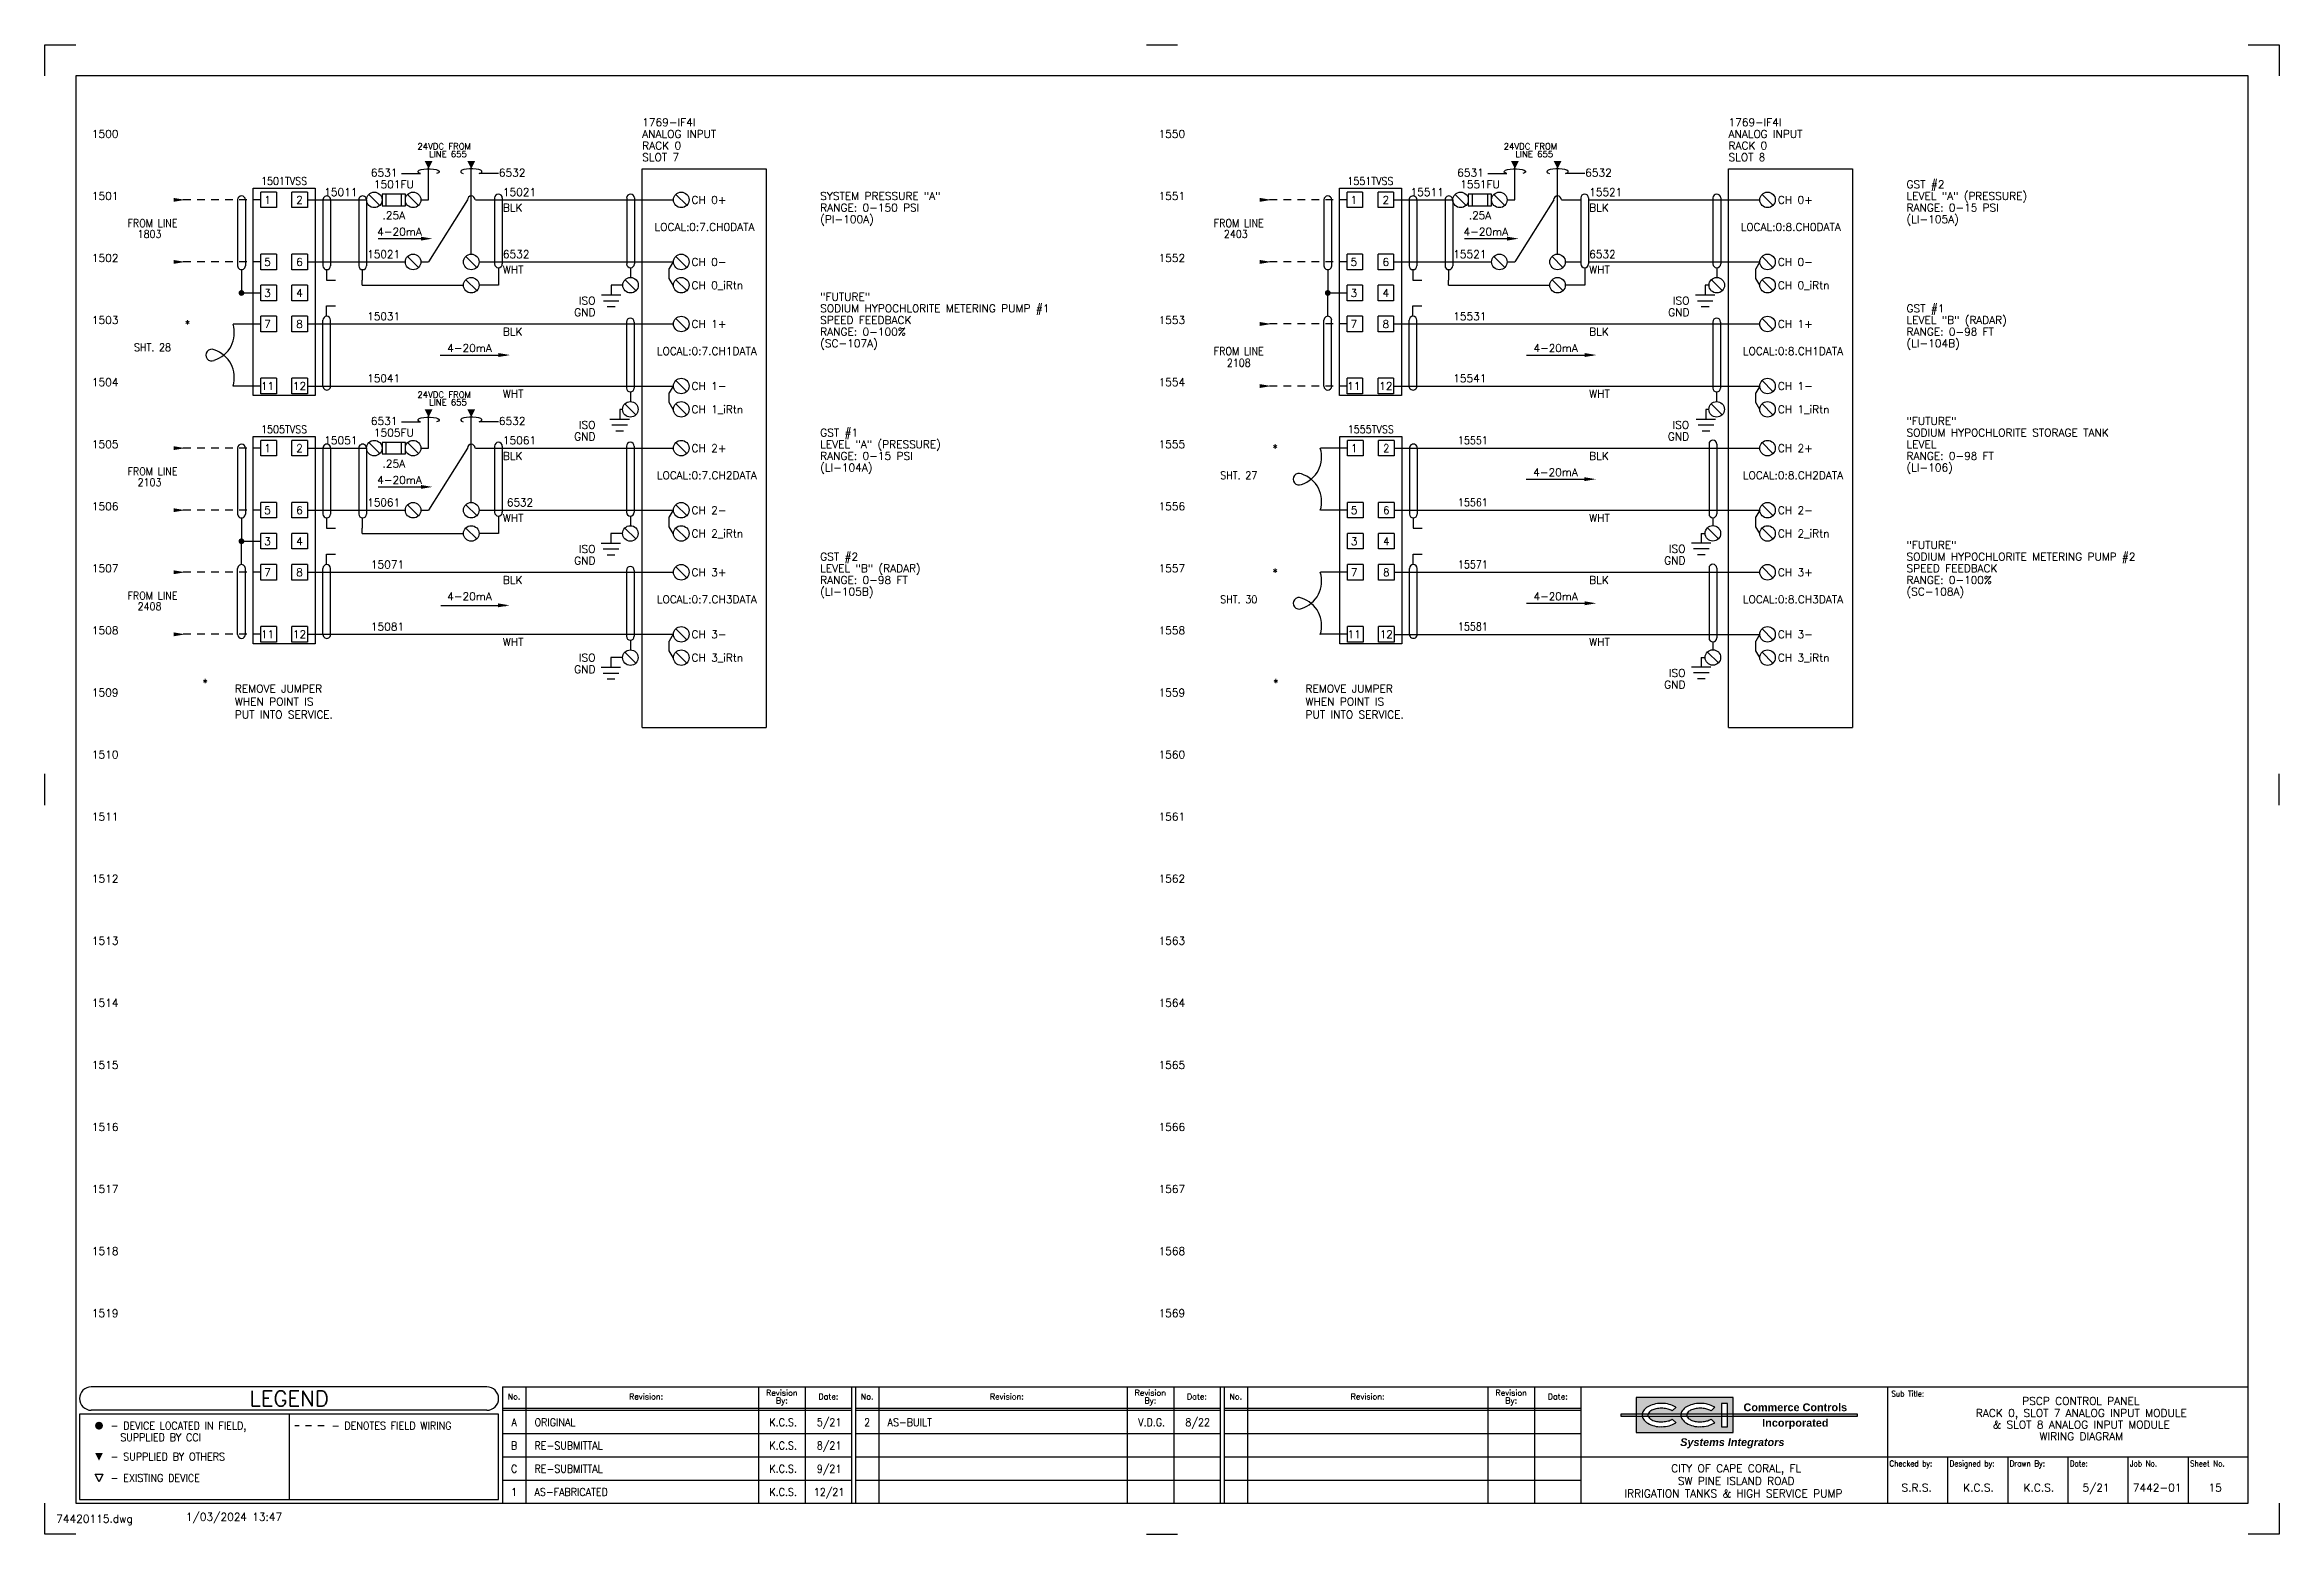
# Model space of a CAD drawing. Extents: x 0 to 36, y 0 to 24.
import ezdxf
from ezdxf.enums import TextEntityAlignment as Align

# ---------------------------------------------------------------- set-up
doc = ezdxf.new("R2010")
doc.units = 0
doc.header["$LTSCALE"] = 0.5
doc.header["$MEASUREMENT"] = 0
doc.linetypes.add('HIDDEN', pattern=[0.375, 0.25, -0.125])
doc.linetypes.add('HIDDEN2', pattern=[0.1875, 0.125, -0.0625])
doc.layers.get('0').update_dxf_attribs({"linetype": 'CONTINUOUS'})
for name, color, linetype in [('1769-IF8', 32, 'CONTINUOUS'), ('BORDER', 2, 'CONTINUOUS'), ('CUT-MARK', 5, 'CONTINUOUS')]:
    doc.layers.add(name, color=color, linetype=linetype)
doc.styles.add('arial', font='arialbd.ttf')
doc.styles.add('arialitalic', font='arialbi.ttf')
doc.styles.add('ROMANS', font='ROMANS.shx')

msp = doc.modelspace()

# ---------------------------------------------------------------- texts
at = {"color": 0, "style": 'ROMANS'}
for s, p in [('1769-IF4I', (9.625, 22.688)), ('1769-IF4I', (27.125, 22.688)), ('ANALOG INPUT', (9.625, 22.5)), ('RACK 0', (9.625, 22.312)), ('ANALOG INPUT', (27.125, 22.5)), ('RACK 0', (27.125, 22.312)), ('SLOT 7', (9.625, 22.125)), ('SLOT 8', (27.125, 22.125))]:
    msp.add_text(s, height=0.125, dxfattribs=at).set_placement(p)
for s, p in [('1500', (1.187, 22.5)), ('1550', (18.375, 22.5)), ('1501', (1.187, 21.5)), ('1551', (18.375, 21.5)), ('1502', (1.187, 20.5)), ('1552', (18.375, 20.5)), ('1503', (1.187, 19.5)), ('1553', (18.375, 19.5)), ('1504', (1.187, 18.5)), ('1554', (18.375, 18.5)), ('1505', (1.187, 17.5)), ('1555', (18.375, 17.5)), ('1506', (1.187, 16.5)), ('1556', (18.375, 16.5)), ('1507', (1.187, 15.5)), ('1557', (18.375, 15.5)), ('1508', (1.187, 14.5)), ('1558', (18.375, 14.5)), ('1509', (1.187, 13.5)), ('1559', (18.375, 13.5)), ('1510', (1.187, 12.5)), ('1560', (18.375, 12.5)), ('1511', (1.187, 11.5)), ('1561', (18.375, 11.5)), ('1512', (1.187, 10.5)), ('1562', (18.375, 10.5)), ('1513', (1.187, 9.5)), ('1563', (18.375, 9.5)), ('1514', (1.187, 8.5)), ('1564', (18.375, 8.5)), ('1515', (1.187, 7.5)), ('1565', (18.375, 7.5)), ('1516', (1.187, 6.5)), ('1566', (18.375, 6.5)), ('1517', (1.187, 5.5)), ('1567', (18.375, 5.5)), ('1518', (1.187, 4.5)), ('1568', (18.375, 4.5)), ('1519', (1.187, 3.5)), ('1569', (18.375, 3.5))]:
    msp.add_text(s, height=0.125, dxfattribs=at).set_placement(p, align=Align.RIGHT)
at = {"style": 'ROMANS'}
for s, height, p in [('24VDC FROM', 0.1, (6.005, 22.312)), ('24VDC FROM', 0.1, (23.505, 22.312)), ('6531', 0.125, (5.255, 21.875)), ('LINE 655', 0.1, (6.193, 22.187)), ('6532', 0.125, (7.318, 21.875)), ('6531', 0.125, (22.755, 21.875)), ('LINE 655', 0.1, (23.693, 22.187)), ('6532', 0.125, (24.818, 21.875)), ('15011', 0.125, (4.505, 21.562)), ('15021', 0.125, (7.38, 21.562)), ('15511', 0.125, (22.005, 21.562)), ('15521', 0.125, (24.88, 21.562)), ('BLK', 0.125, (7.38, 21.312)), ('BLK', 0.125, (24.88, 21.312)), ('4-20mA', 0.125, (5.358, 20.924)), ('4-20mA', 0.125, (22.858, 20.924)), ('15021', 0.125, (5.193, 20.562)), ('6532', 0.125, (7.38, 20.562)), ('15521', 0.125, (22.693, 20.562)), ('6532', 0.125, (24.88, 20.562)), ('WHT', 0.125, (7.38, 20.312)), ('WHT', 0.125, (24.88, 20.312)), ('15031', 0.125, (5.193, 19.562)), ('15531', 0.125, (22.693, 19.562)), ('4-20mA', 0.125, (6.483, 19.049)), ('BLK', 0.125, (7.38, 19.312)), ('4-20mA', 0.125, (23.983, 19.049)), ('BLK', 0.125, (24.88, 19.312)), ('15041', 0.125, (5.193, 18.562)), ('24VDC FROM', 0.1, (6.005, 18.312)), ('WHT', 0.125, (7.38, 18.312)), ('15541', 0.125, (22.693, 18.562)), ('WHT', 0.125, (24.88, 18.312)), ('LINE 655', 0.1, (6.193, 18.187)), ('15051', 0.125, (4.505, 17.562)), ('6531', 0.125, (5.255, 17.875)), ('6532', 0.125, (7.318, 17.875)), ('15061', 0.125, (7.38, 17.562)), ('BLK', 0.125, (7.38, 17.312)), ('BLK', 0.125, (24.88, 17.312)), ('4-20mA', 0.125, (5.358, 16.924)), ('4-20mA', 0.125, (23.979, 17.049)), ('15061', 0.125, (5.193, 16.562)), ('6532', 0.125, (7.443, 16.562)), ('WHT', 0.125, (7.38, 16.312)), ('WHT', 0.125, (24.88, 16.312)), ('15071', 0.125, (5.255, 15.562)), ('4-20mA', 0.125, (6.483, 15.049)), ('BLK', 0.125, (7.38, 15.312)), ('4-20mA', 0.125, (23.983, 15.049)), ('BLK', 0.125, (24.88, 15.312)), ('15081', 0.125, (5.255, 14.562)), ('WHT', 0.125, (7.38, 14.312)), ('WHT', 0.125, (24.88, 14.312))]:
    msp.add_text(s, height=height, dxfattribs=at).set_placement(p)
at = {"linetype": 'Continuous', "style": 'ROMANS', "width": 0.9}
for s, p in [('1501TVSS', (3.857, 21.741)), ('1551TVSS', (21.357, 21.741)), ('FROM LINE', (1.737, 21.062)), ('1803', (1.689, 20.887)), ('FROM LINE', (19.237, 21.062)), ('2403', (19.189, 20.887)), ('SHT. 28', (1.737, 19.062)), ('FROM LINE', (19.237, 19)), ('2108', (19.237, 18.812)), ('1505TVSS', (3.857, 17.741)), ('1555TVSS', (21.364, 17.741)), ('FROM LINE', (1.737, 17.062)), ('2103', (1.689, 16.887)), ('SHT. 27', (19.237, 17)), ('FROM LINE', (1.737, 15.062)), ('SHT. 30', (19.237, 15)), ('2408', (1.689, 14.887))]:
    msp.add_text(s, height=0.125, dxfattribs=at).set_placement(p, align=Align.CENTER)
at = {"linetype": 'Continuous', "style": 'ROMANS'}
for s, p in [('SYSTEM PRESSURE "A"', (12.494, 21.5)), ('GST #2', (29.994, 21.688)), ('LEVEL "A" (PRESSURE)', (29.994, 21.5)), ('RANGE: 0-150 PSI', (12.494, 21.312)), ('(PI-100A)', (12.494, 21.125)), ('RANGE: 0-15 PSI', (29.994, 21.312)), ('(LI-105A)', (29.994, 21.125)), ('SODIUM HYPOCHLORITE METERING PUMP #1', (12.494, 19.688)), ('"FUTURE"', (12.494, 19.875)), ('GST #1 ', (29.994, 19.688)), ('SPEED FEEDBACK', (12.494, 19.5)), ('LEVEL "B" (RADAR)', (29.994, 19.5)), ('RANGE: 0-100%%%', (12.494, 19.312)), ('(SC-107A)', (12.494, 19.125)), ('RANGE: 0-98 FT', (29.994, 19.312)), ('(LI-104B)', (29.994, 19.125)), ('"FUTURE"', (29.994, 17.875)), ('GST #1 ', (12.494, 17.688)), ('LEVEL "A" (PRESSURE)', (12.494, 17.5)), ('SODIUM HYPOCHLORITE STORAGE TANK', (29.994, 17.688)), ('RANGE: 0-15 PSI', (12.494, 17.312)), ('LEVEL', (29.994, 17.5)), ('RANGE: 0-98 FT', (29.994, 17.312)), ('(LI-104A)', (12.494, 17.125)), ('(LI-106)', (29.994, 17.125)), ('"FUTURE"', (29.994, 15.875)), ('GST #2 ', (12.494, 15.688)), ('LEVEL "B" (RADAR)', (12.494, 15.5)), ('SODIUM HYPOCHLORITE METERING PUMP #2', (29.994, 15.688)), ('SPEED FEEDBACK', (29.994, 15.5)), ('RANGE: 0-98 FT', (12.494, 15.312)), ('(LI-105B)', (12.494, 15.125)), ('RANGE: 0-100%%%', (29.994, 15.312)), ('(SC-108A)', (29.994, 15.125))]:
    msp.add_text(s, height=0.125, dxfattribs=at).set_placement(p)
for s, p in [('1', (3.592, 21.437)), ('2', (4.107, 21.437)), ('1', (21.092, 21.437)), ('2', (21.607, 21.437)), ('5', (3.592, 20.437)), ('6', (4.107, 20.437)), ('5', (21.092, 20.437)), ('6', (21.607, 20.437)), ('3', (3.592, 19.937)), ('4', (4.107, 19.937)), ('3', (21.092, 19.937)), ('4', (21.607, 19.937)), ('7', (3.592, 19.437)), ('8', (4.107, 19.437)), ('7', (21.092, 19.437)), ('8', (21.607, 19.437)), ('11', (3.592, 18.437)), ('12', (4.107, 18.437)), ('11', (21.092, 18.437)), ('12', (21.607, 18.437)), ('1', (3.592, 17.437)), ('2', (4.107, 17.437)), ('1', (21.098, 17.437)), ('2', (21.614, 17.437)), ('5', (3.592, 16.437)), ('6', (4.107, 16.437)), ('5', (21.098, 16.437)), ('6', (21.614, 16.437)), ('3', (3.592, 15.937)), ('4', (4.107, 15.937)), ('3', (21.098, 15.937)), ('4', (21.614, 15.937)), ('7', (3.592, 15.437)), ('8', (4.107, 15.437)), ('7', (21.098, 15.437)), ('8', (21.614, 15.437)), ('11', (3.592, 14.437)), ('12', (4.107, 14.437)), ('11', (21.098, 14.437)), ('12', (21.614, 14.437))]:
    msp.add_text(s, height=0.125, dxfattribs=at).set_placement(p, align=Align.CENTER)
at = {"color": 0, "linetype": 'Continuous', "style": 'ROMANS'}
for s, p in [('CH 0+', (10.422, 21.437)), ('CH 0+', (27.922, 21.437)), ('CH 0-', (10.422, 20.437)), ('CH 0-', (27.922, 20.437)), ('CH 0_iRtn', (10.422, 20.062)), ('CH 0_iRtn', (27.922, 20.062)), ('CH 1+', (10.422, 19.437)), ('CH 1+', (27.922, 19.437)), ('CH 1-', (10.422, 18.437)), ('CH 1-', (27.922, 18.437)), ('CH 1_iRtn', (10.422, 18.062)), ('CH 1_iRtn', (27.922, 18.062)), ('CH 2+', (10.422, 17.437)), ('CH 2+', (27.922, 17.437)), ('CH 2-', (10.422, 16.437)), ('CH 2-', (27.922, 16.437)), ('CH 2_iRtn', (10.422, 16.062)), ('CH 2_iRtn', (27.922, 16.062)), ('CH 3+', (10.422, 15.437)), ('CH 3+', (27.922, 15.437)), ('CH 3-', (10.422, 14.437)), ('CH 3-', (27.922, 14.437)), ('CH 3_iRtn', (10.422, 14.062)), ('CH 3_iRtn', (27.922, 14.062))]:
    msp.add_text(s, height=0.125, dxfattribs=at).set_placement(p)
at = {"color": 0, "style": 'ROMANS'}
for s, height, p in [('LOCAL:0:7.CH0DATA', 0.125, (10.629, 21)), ('LOCAL:0:8.CH0DATA', 0.125, (28.129, 21)), ('LOCAL:0:7.CH1DATA', 0.125, (10.666, 19)), ('LOCAL:0:8.CH1DATA', 0.125, (28.166, 19)), ('LOCAL:0:7.CH2DATA', 0.125, (10.666, 17)), ('LOCAL:0:8.CH2DATA', 0.125, (28.166, 17)), ('LOCAL:0:7.CH3DATA', 0.125, (10.666, 15)), ('LOCAL:0:8.CH3DATA', 0.125, (28.166, 15)), ('LEGEND', 0.25, (3.938, 2.062))]:
    msp.add_text(s, height=height, dxfattribs=at).set_placement(p, align=Align.CENTER)
at = {"linetype": 'Continuous', "style": 'ROMANS'}
for s, p in [('ISO', (8.872, 19.812)), ('ISO', (26.497, 19.812)), ('*', (2.346, 19.437)), ('GND', (8.872, 19.625)), ('GND', (26.497, 19.625)), ('GND', (8.872, 17.625)), ('ISO', (8.872, 17.812)), ('GND', (26.494, 17.625)), ('ISO', (26.494, 17.812)), ('*', (19.864, 17.437)), ('ISO', (8.872, 15.812)), ('ISO', (8.872, 15.812)), ('ISO', (26.434, 15.815)), ('GND', (8.872, 15.625)), ('GND', (8.872, 15.625)), ('*', (19.864, 15.437)), ('GND', (26.434, 15.627)), ('ISO', (8.872, 14.062)), ('*', (2.626, 13.657)), ('GND', (8.872, 13.875)), ('*', (19.876, 13.657)), ('GND', (26.434, 13.627)), ('ISO', (26.434, 13.815))]:
    msp.add_text(s, height=0.125, dxfattribs=at).set_placement(p, align=Align.RIGHT)
at = {"color": 0, "style": 'ROMANS', "width": 0.9}
for s, p in [('15551', (23.008, 17.563)), ('15561', (23.008, 16.563)), ('15571', (23.008, 15.563)), ('15581', (23.008, 14.563))]:
    msp.add_text(s, height=0.125, dxfattribs=at).set_placement(p, align=Align.CENTER)
at = {"color": 2, "style": 'ROMANS'}
for s, p in [('No.', (7.562, 2.219)), ('Revision:', (9.688, 2.219)), ('Revision', (11.875, 2.281)), ('By:', (11.875, 2.156)), ('Date:', (12.625, 2.219)), ('No.', (13.25, 2.219)), ('Revision:', (15.5, 2.219)), ('Revision', (17.812, 2.281)), ('By:', (17.812, 2.156)), ('Date:', (18.562, 2.219)), ('No.', (19.188, 2.219)), ('Revision:', (21.312, 2.219)), ('Revision', (23.625, 2.281)), ('By:', (23.625, 2.156)), ('Date:', (24.375, 2.219))]:
    msp.add_text(s, height=0.0938, dxfattribs=at).set_placement(p, align=Align.MIDDLE_CENTER)
at = {"color": 2, "style": 'ROMANS', "width": 0.9}
for s, height, p in [('Sub Title:', 0.0938, (29.75, 2.219)), ('Checked by:', 0.09375, (29.719, 1.094)), ('Designed by:', 0.09375, (30.688, 1.094)), ('Drawn By:', 0.0938, (31.656, 1.094)), ('Date:', 0.0938, (32.625, 1.094)), ('Job No.', 0.0938, (33.594, 1.094)), ('Sheet No.', 0.0938, (34.562, 1.094))]:
    msp.add_text(s, height=height, dxfattribs=at).set_placement(p)
at = {"style": 'ROMANS'}
for s, p in [('PSCP CONTROL PANEL ', (32.846, 2.085)), ('RACK 0, SLOT 7 ANALOG INPUT MODULE', (32.81, 1.891)), ('& SLOT 8 ANALOG INPUT MODULE', (32.81, 1.704)), ('WIRING DIAGRAM', (32.81, 1.516)), ('CITY OF CAPE CORAL, FL', (27.25, 1)), ('IRRIGATION TANKS & HIGH SERVICE PUMP ', (27.25, 0.595)), ('SW PINE ISLAND ROAD', (27.25, 0.798))]:
    msp.add_text(s, height=0.125, dxfattribs=at).set_placement(p, align=Align.CENTER)
at = {"style": 'ROMANS', "width": 0.9}
for s, p in [('- DEVICE LOCATED IN FIELD,', (1.063, 1.687)), ('- DENOTES FIELD WIRING', (4.625, 1.687)), ('ORIGINAL', (7.891, 1.743)), ('AS-BUILT', (13.579, 1.743)), ('  SUPPLIED BY CCI', (1.063, 1.5)), ('RE-SUBMITTAL', (7.891, 1.368)), ('- SUPPLIED BY OTHERS', (1.063, 1.187)), ('- EXISTING DEVICE', (1.063, 0.844))]:
    msp.add_text(s, height=0.125, dxfattribs=at).set_placement(p)
for s, p in [('A', (7.562, 1.743)), ('K.C.S.', (11.896, 1.743)), ('5/21', (12.637, 1.743)), ('2', (13.25, 1.743)), ('V.D.G.', (17.833, 1.743)), ('8/22', (18.575, 1.743)), ('B', (7.562, 1.368)), ('K.C.S.', (11.896, 1.368)), ('8/21', (12.637, 1.368))]:
    msp.add_text(s, height=0.125, dxfattribs=at).set_placement(p, align=Align.CENTER)
at = {"color": 0, "linetype": 'Continuous', "char_height": 0.125, "width": 1.72088, "attachment_point": 1, "style": 'ROMANS'}
for insert in [(3.064, 13.687), (20.314, 13.687)]:
    msp.add_mtext('REMOVE JUMPER WHEN POINT IS PUT INTO SERVICE.', dxfattribs=dict(at, insert=insert))
at = {"color": 0, "linetype": 'Continuous', "style": 'ROMANS'}
for tag, text, p in [('1501FU', 'XXXX', (5.623, 21.687)), ('1551FU', 'XXXX', (23.123, 21.687)), ('.25A', 'XXX', (5.623, 21.187)), ('.25A', 'XXX', (23.123, 21.187)), ('1505FU', 'XXXX', (5.623, 17.687)), ('.25A', 'XXX', (5.623, 17.187))]:
    msp.add_attdef(tag, text=text, height=0.125, dxfattribs=at).set_placement(p, align=Align.CENTER)
at = {"layer": 'BORDER', "color": 4, "style": 'ROMANS'}
for s, p in [('S.R.S.', (30.156, 0.688)), ('K.C.S.', (31.156, 0.688)), ('K.C.S.', (32.125, 0.688)), ('5/21', (33.047, 0.688)), ('7442-01', (34.031, 0.688)), ('15', (34.969, 0.688))]:
    msp.add_text(s, height=0.125, dxfattribs=at).set_placement(p, align=Align.CENTER)

# ---------------------------------------------------------------- blocks, each defined once
blk = doc.blocks.new('CUTMARK')
at = {"color": 5}
for p, q in [((0, 23.5), (0, 24)), ((0, 24), (0.5, 24)), ((17.75, 24), (18.25, 24)), ((35.5, 24), (36, 24)), ((36, 24), (36, 23.5)), ((0, 11.75), (0, 12.25)), ((36, 11.75), (36, 12.25)), ((0, 0), (0, 0.5)), ((36, 0.5), (36, 0)), ((0.5, 0), (0, 0)), ((17.75, 0), (18.25, 0)), ((36, 0), (35.5, 0))]:
    blk.add_line(p, q, dxfattribs=at)
blk = doc.blocks.new('FCIRLEG')
at = {"color": 5, "const_width": 0.0625}
blk.add_lwpolyline([(-0.03125, 0, 1), (0.03125, 0, 1)], format="xyb", close=True, dxfattribs=at)
blk = doc.blocks.new('FTRIULEG')
at = {"color": 5}
blk.add_solid([(0, 0.125), (0, 0.125), (-0.0625, 0), (0.0625, 0)], dxfattribs=at)
blk = doc.blocks.new('CCILOGO3')
h = blk.add_hatch(color=256)
h.paths.add_polyline_path([(25.922, 2.094, -0.060974), (26.047, 2.109, -0.060974), (26.172, 2.094, -0.074343), (26.268, 2.054, -0.016679), (26.281, 2.046), (26.221, 1.988, 0.036094), (26.202, 1.999, 0.064948), (26.135, 2.022, 0.051099), (26.047, 2.031, 0.051099), (25.958, 2.022, 0.064948), (25.892, 1.999, 0.104203), (25.841, 1.959, 0.105248), (25.83, 1.937), (26.36, 1.937, -0.117879), (26.38, 1.988, -0.106943), (26.451, 2.054, -0.074343), (26.547, 2.094, -0.060974), (26.672, 2.109, -0.060974), (26.797, 2.094, -0.074343), (26.893, 2.054, -0.016679), (26.906, 2.046), (26.846, 1.988, 0.036094), (26.827, 1.999, 0.064948), (26.76, 2.022, 0.051099), (26.672, 2.031, 0.051099), (26.583, 2.022, 0.064948), (26.517, 1.999, 0.104203), (26.466, 1.959, 0.105248), (26.455, 1.937), (27.016, 1.937), (27.016, 2.109), (27.109, 2.109), (27.109, 1.937), (27.203, 1.937), (27.203, 2.203), (25.641, 2.203), (25.641, 1.937), (25.735, 1.937, -0.117879), (25.755, 1.988, -0.106943), (25.826, 2.054, -0.074343)])
h.paths.add_polyline_path([(25.826, 1.789, -0.106943), (25.755, 1.856, -0.117879), (25.735, 1.906), (25.641, 1.906), (25.641, 1.641), (27.203, 1.641), (27.203, 1.906), (27.109, 1.906), (27.109, 1.734), (27.016, 1.734), (27.016, 1.906), (26.455, 1.906, 0.105248), (26.466, 1.885, 0.104203), (26.517, 1.845, 0.064948), (26.592, 1.819, 0.063643), (26.672, 1.812, 0.051099), (26.76, 1.822, 0.064948), (26.827, 1.845, 0.036094), (26.846, 1.856), (26.906, 1.798, -0.016679), (26.893, 1.789, -0.074343), (26.797, 1.75, -0.060974), (26.672, 1.734, -0.074995), (26.558, 1.745, -0.074343), (26.451, 1.789, -0.106943), (26.38, 1.856, -0.117879), (26.36, 1.906), (25.83, 1.906, 0.105248), (25.841, 1.885, 0.104203), (25.892, 1.845, 0.064948), (25.967, 1.819, 0.063643), (26.047, 1.812, 0.051099), (26.135, 1.822, 0.064948), (26.202, 1.845, 0.036094), (26.221, 1.856), (26.281, 1.798, -0.016679), (26.268, 1.789, -0.074343), (26.172, 1.75, -0.060974), (26.047, 1.734, -0.074995), (25.933, 1.745, -0.074343)])
h.paths.add_polyline_path([(25.641, 1.906), (25.641, 1.937), (25.391, 1.937), (25.391, 1.906)])
h.paths.add_polyline_path([(25.83, 1.906, -0.068202), (25.828, 1.922, -0.068202), (25.83, 1.937), (25.735, 1.937, 0.033731), (25.734, 1.922, 0.033731), (25.735, 1.906)])
h.paths.add_polyline_path([(26.455, 1.906, -0.068202), (26.453, 1.922, -0.068202), (26.455, 1.937), (26.36, 1.937, 0.033731), (26.359, 1.922, 0.033731), (26.36, 1.906)])
h.paths.add_polyline_path([(27.109, 1.906), (27.109, 1.937), (27.016, 1.937), (27.016, 1.906)])
h.paths.add_polyline_path([(29.203, 1.906), (29.203, 1.937), (27.203, 1.937), (27.203, 1.906)])
for p, q in [((27.203, 2.203), (25.641, 2.203)), ((25.641, 2.203), (25.641, 1.641)), ((27.203, 1.641), (27.203, 2.203)), ((29.203, 1.937), (25.391, 1.937)), ((25.391, 1.937), (25.391, 1.906)), ((25.391, 1.906), (29.203, 1.906)), ((26.221, 1.988), (26.281, 2.046)), ((26.221, 1.856), (26.281, 1.798)), ((26.846, 1.988), (26.906, 2.046)), ((26.846, 1.856), (26.906, 1.798)), ((27.109, 2.109), (27.016, 2.109)), ((27.016, 2.109), (27.016, 1.734)), ((27.109, 1.734), (27.109, 2.109)), ((29.203, 1.906), (29.203, 1.937)), ((25.641, 1.641), (27.203, 1.641)), ((27.016, 1.734), (27.109, 1.734))]:
    blk.add_line(p, q)
for centre, radius, start, end in [((25.851, 1.922), 0.116, 145.3805, 180), ((25.851, 1.922), 0.116, 180, 214.6195), ((25.944, 1.857), 0.23, 120.9638, 145.3805), ((25.944, 1.987), 0.23, 214.6195, 239.0362), ((26.006, 1.754), 0.35, 103.9568, 120.9638), ((25.886, 1.922), 0.0581, 140.3607, 180), ((25.886, 1.922), 0.0581, 180, 219.6393), ((25.962, 1.859), 0.157, 116.5651, 140.3607), ((25.962, 1.985), 0.157, 219.6393, 243.4349), ((26.013, 1.757), 0.271, 101.7009, 116.5651), ((26.028, 2.117), 0.305, 243.4349, 258.2991), ((26.047, 1.59), 0.519, 90, 103.9568), ((26.047, 1.595), 0.436, 90, 101.7009), ((26.031, 2.129), 0.317, 258.2991, 272.8654), ((26.047, 1.59), 0.519, 76.0432, 90), ((26.047, 1.595), 0.436, 78.2991, 90), ((26.047, 2.249), 0.436, 270, 281.7009), ((26.08, 1.757), 0.271, 63.4349, 78.2991), ((26.08, 2.087), 0.271, 281.7009, 296.5651), ((26.088, 1.754), 0.35, 59.0362, 76.0432), ((26.131, 1.859), 0.157, 55.1664, 63.4349), ((26.131, 1.985), 0.157, 296.5651, 304.8336), ((26.149, 1.857), 0.23, 55.214, 59.0362), ((26.476, 1.922), 0.116, 145.3805, 180), ((26.476, 1.922), 0.116, 180, 214.6195), ((26.569, 1.857), 0.23, 120.9638, 145.3805), ((26.569, 1.987), 0.23, 214.6195, 239.0362), ((26.631, 1.754), 0.35, 103.9568, 120.9638), ((26.511, 1.922), 0.0581, 140.3607, 180), ((26.511, 1.922), 0.0581, 180, 219.6393), ((26.587, 1.859), 0.157, 116.5651, 140.3607), ((26.587, 1.985), 0.157, 219.6393, 243.4349), ((26.638, 1.757), 0.271, 101.7009, 116.5651), ((26.653, 2.117), 0.305, 243.4349, 258.2991), ((26.672, 1.59), 0.519, 90, 103.9568), ((26.672, 1.595), 0.436, 90, 101.7009), ((26.656, 2.129), 0.317, 258.2991, 272.8654), ((26.672, 1.59), 0.519, 76.0432, 90), ((26.672, 1.595), 0.436, 78.2991, 90), ((26.672, 2.249), 0.436, 270, 281.7009), ((26.705, 1.757), 0.271, 63.4349, 78.2991), ((26.705, 2.087), 0.271, 281.7009, 296.5651), ((26.713, 1.754), 0.35, 59.0362, 76.0432), ((26.756, 1.859), 0.157, 55.1664, 63.4349), ((26.756, 1.985), 0.157, 296.5651, 304.8336), ((26.774, 1.857), 0.23, 55.214, 59.0362), ((26.027, 2.125), 0.391, 239.0362, 256.0432), ((26.025, 2.118), 0.384, 256.0432, 273.1986), ((26.047, 2.253), 0.519, 270, 283.9568), ((26.088, 2.09), 0.35, 283.9568, 300.9638), ((26.149, 1.987), 0.23, 300.9638, 304.786), ((26.652, 2.125), 0.391, 239.0362, 256.0432), ((26.65, 2.118), 0.384, 256.0432, 273.1986), ((26.672, 2.253), 0.519, 270, 283.9568), ((26.713, 2.09), 0.35, 283.9568, 300.9638), ((26.774, 1.987), 0.23, 300.9638, 304.786)]:
    blk.add_arc(centre, radius, start, end)
for s, style, p in [('Commerce Controls', 'arial', (28.203, 1.984)), ('Incorporated', 'arial', (28.203, 1.734)), ('Systems Integrators', 'arialitalic', (27.188, 1.422))]:
    blk.add_text(s, height=0.125, dxfattribs=dict(style=style)).set_placement(p, align=Align.CENTER)
blk = doc.blocks.new('TERM')
at = {"color": 1}
blk.add_line((-0.088, 0.088), (0.088, -0.088), dxfattribs=at)
blk.add_circle((0, 0), 0.125, dxfattribs=at)
blk = doc.blocks.new('GND')
at = {"color": 5}
for p, q in [((0, 0), (0, -0.15625)), ((-0.15625, -0.15625), (0.15625, -0.15625)), ((-0.125, -0.25), (0.125, -0.25)), ((-0.0625, -0.34375), (0.0625, -0.34375))]:
    blk.add_line(p, q, dxfattribs=at)
blk = doc.blocks.new('RARROW')
at = {"color": 5}
blk.add_solid([(-0.125, 0.03125), (-0.125, -0.03125), (0.0625, 0)], dxfattribs=at)
blk = doc.blocks.new('DOT')
at = {"color": 2, "const_width": 0.0469}
blk.add_lwpolyline([(-0.023, 0, 1), (0.023, 0, 1)], format="xyb", close=True, dxfattribs=at)
blk = doc.blocks.new('Lasso')
at = {"color": 5}
blk.add_line((0, -0.437), (0, -0.128), dxfattribs=at)
at = {"color": 5, "linetype": 'Continuous'}
blk.add_polyline3d([(0, -0.128, 0), (0.012, -0.156, 0), (0.026, -0.17, 0), (0.04, -0.168, 0), (0.054, -0.151, 0), (0.065, -0.119, 0), (0.073, -0.076, 0), (0.078, -0.026, 0), (0.078, 0.027, 0), (0.073, 0.077, 0), (0.065, 0.12, 0), (0.054, 0.151, 0), (0.04, 0.169, 0), (0.026, 0.171, 0), (0.012, 0.157, 0), (0, 0.129, 0)], dxfattribs=at)
blk = doc.blocks.new('11')
at = {"style": 'ROMANS', "width": 0.9}
for s, p in [('C', (7.562, 0.993)), ('K.C.S.', (11.896, 0.993)), ('9/21', (12.637, 0.993))]:
    blk.add_text(s, height=0.125, dxfattribs=at).set_placement(p, align=Align.CENTER)
blk.add_text('RE-SUBMITTAL', height=0.125, dxfattribs=at).set_placement((7.891, 0.993))
blk = doc.blocks.new('14')
at = {"style": 'ROMANS', "width": 0.9}
for s, p in [('1', (7.563, 0.618)), ('K.C.S.', (11.896, 0.618)), ('12/21', (12.637, 0.618))]:
    blk.add_text(s, height=0.125, dxfattribs=at).set_placement(p, align=Align.CENTER)
blk.add_text('AS-FABRICATED', height=0.125, dxfattribs=at).set_placement((7.891, 0.618))
blk = doc.blocks.new('DrawingName')
at = {"color": 0, "linetype": 'Continuous', "insert": (0.1875, 0.3125), "char_height": 0.125, "attachment_point": 1, "style": 'ROMANS'}
blk.add_mtext('74420115.dwg', dxfattribs=at)
blk = doc.blocks.new('dwgfilename')
at = {"color": 0, "linetype": 'Continuous'}
blk.add_blockref('DrawingName', (0, 0), dxfattribs=at)
blk = doc.blocks.new('dwgdate')
at = {"color": 0, "linetype": 'Continuous', "insert": (2.1875, 0.34375), "char_height": 0.125, "attachment_point": 1, "style": 'ROMANS'}
blk.add_mtext(' 1/03/2024 13:47', dxfattribs=at)
blk = doc.blocks.new('Drawing_Name_Date_Panel_Layout')
at = {"linetype": 'Continuous'}
for name in ['dwgdate', 'dwgfilename']:
    blk.add_blockref(name, (0, 0), dxfattribs=at)

# ---------------------------------------------------------------- linework, layer by layer
for p, q in [((6.185, 21.5), (6.185, 22.062)), ((6.872, 20.625), (6.872, 22.062)), ((23.685, 21.5), (23.685, 22.062)), ((24.372, 20.625), (24.372, 22.062)), ((3.108, 21.501), (3.108, 20.438)), ((3.233, 21.501), (3.233, 20.438)), ((4.482, 21.501), (4.481, 20.438)), ((4.607, 21.501), (4.606, 20.438)), ((5.06, 21.501), (5.06, 20.438)), ((5.185, 21.501), (5.185, 20.438)), ((6.81, 21.5), (6.185, 20.5)), ((7.247, 21.531), (7.247, 20.468)), ((7.372, 21.531), (7.372, 20.468)), ((9.376, 21.531), (9.376, 20.468)), ((9.501, 21.531), (9.501, 20.468)), ((20.608, 21.501), (20.608, 20.438)), ((20.733, 21.501), (20.733, 20.438)), ((21.982, 21.501), (21.981, 20.438)), ((22.107, 21.501), (22.106, 20.438)), ((22.56, 21.501), (22.56, 20.438)), ((22.685, 21.501), (22.685, 20.438)), ((24.31, 21.5), (23.685, 20.5)), ((24.747, 21.531), (24.747, 20.468)), ((24.872, 21.531), (24.872, 20.468)), ((26.876, 21.531), (26.876, 20.468)), ((27.001, 21.531), (27.001, 20.468)), ((3.171, 20.376), (3.17, 20)), ((4.539, 20.376), (4.539, 20.208)), ((4.539, 20.208), (4.685, 20.208)), ((5.117, 20.376), (5.117, 20.208)), ((5.117, 20.125), (5.117, 20.208)), ((7.31, 20.406), (7.31, 20.125)), ((9.438, 20.406), (9.438, 20.25)), ((10.125, 20.5), (10.062, 20.392)), ((10.062, 20.233), (10.062, 20.392)), ((10.125, 20.125), (10.062, 20.233)), ((20.671, 20.376), (20.67, 20)), ((22.039, 20.376), (22.039, 20.208)), ((22.039, 20.208), (22.185, 20.208)), ((22.617, 20.376), (22.617, 20.208)), ((22.617, 20.125), (22.617, 20.208)), ((24.81, 20.406), (24.81, 20.125)), ((26.938, 20.406), (26.938, 20.25)), ((27.63, 20.5), (27.567, 20.391)), ((27.567, 20.233), (27.567, 20.391)), ((27.63, 20.125), (27.567, 20.233)), ((5.117, 20.125), (6.747, 20.125)), ((7.31, 20.125), (6.997, 20.125)), ((20.671, 19.623), (20.67, 20)), ((22.617, 20.125), (24.247, 20.125)), ((24.81, 20.125), (24.497, 20.125)), ((3.471, 19.499), (3.034, 19.499)), ((4.482, 18.498), (4.481, 19.561)), ((4.539, 19.623), (4.539, 19.791)), ((4.539, 19.791), (4.685, 19.791)), ((4.607, 18.499), (4.606, 19.561)), ((9.372, 19.531), (9.372, 18.468)), ((9.497, 19.531), (9.497, 18.468)), ((20.608, 18.499), (20.608, 19.561)), ((20.733, 18.498), (20.733, 19.561)), ((21.982, 18.498), (21.981, 19.561)), ((22.039, 19.623), (22.039, 19.791)), ((22.039, 19.791), (22.185, 19.791)), ((22.107, 18.499), (22.106, 19.561)), ((26.872, 19.531), (26.872, 18.468)), ((26.997, 19.531), (26.997, 18.468)), ((3.471, 18.499), (3.034, 18.499)), ((4.232, 18.5), (10.122, 18.5)), ((9.435, 18.406), (9.435, 18.25)), ((10.125, 18.5), (10.062, 18.392)), ((10.062, 18.233), (10.062, 18.392)), ((21.732, 18.5), (27.622, 18.5)), ((26.935, 18.406), (26.935, 18.25)), ((27.63, 18.5), (27.567, 18.391)), ((27.567, 18.233), (27.567, 18.391)), ((6.185, 17.5), (6.185, 18.062)), ((6.872, 16.625), (6.872, 18.062)), ((10.125, 18.125), (10.062, 18.233)), ((27.63, 18.125), (27.567, 18.233)), ((3.108, 17.501), (3.108, 16.438)), ((3.233, 17.501), (3.233, 16.438)), ((4.482, 17.501), (4.481, 16.438)), ((4.607, 17.501), (4.606, 16.438)), ((5.06, 17.501), (5.06, 16.438)), ((5.185, 17.501), (5.185, 16.438)), ((6.81, 17.5), (6.185, 16.5)), ((7.247, 17.531), (7.247, 16.468)), ((7.372, 17.531), (7.372, 16.468)), ((9.372, 17.531), (9.372, 16.468)), ((9.497, 17.531), (9.497, 16.468)), ((20.989, 17.5), (20.551, 17.5)), ((21.988, 17.501), (21.988, 16.438)), ((22.113, 17.501), (22.113, 16.438)), ((3.171, 16.376), (3.17, 16)), ((4.539, 16.376), (4.539, 16.208)), ((4.539, 16.208), (4.685, 16.208)), ((5.117, 16.376), (5.117, 16.208)), ((5.117, 16.125), (5.117, 16.208)), ((7.31, 16.406), (7.31, 16.124)), ((9.435, 16.406), (9.435, 16.25)), ((10.125, 16.5), (10.062, 16.392)), ((10.062, 16.233), (10.062, 16.392)), ((10.125, 16.125), (10.062, 16.233)), ((20.989, 16.5), (20.551, 16.5)), ((22.045, 16.376), (22.045, 16.208)), ((22.045, 16.208), (22.191, 16.208)), ((27.63, 16.5), (27.567, 16.391)), ((27.567, 16.233), (27.567, 16.391)), ((27.63, 16.125), (27.567, 16.233)), ((3.171, 15.623), (3.17, 16)), ((5.117, 16.125), (6.747, 16.125)), ((7.31, 16.125), (6.997, 16.125)), ((3.108, 14.499), (3.108, 15.561)), ((3.233, 14.498), (3.233, 15.561)), ((4.482, 14.498), (4.481, 15.561)), ((4.539, 15.623), (4.539, 15.791)), ((4.539, 15.791), (4.685, 15.791)), ((4.607, 14.499), (4.606, 15.561)), ((9.372, 15.531), (9.372, 14.468)), ((9.497, 15.531), (9.497, 14.468)), ((20.989, 15.5), (20.551, 15.5)), ((21.988, 14.499), (21.988, 15.561)), ((22.045, 15.623), (22.045, 15.791)), ((22.045, 15.791), (22.191, 15.791)), ((22.113, 14.499), (22.113, 15.561)), ((9.435, 14.406), (9.435, 14.25)), ((10.125, 14.5), (10.062, 14.392)), ((20.989, 14.5), (20.551, 14.5)), ((27.63, 14.5), (27.567, 14.391)), ((10.062, 14.233), (10.062, 14.392)), ((10.125, 14.125), (10.062, 14.233)), ((27.567, 14.233), (27.567, 14.391)), ((27.63, 14.125), (27.567, 14.233))]:
    msp.add_line(p, q)
at = {"linetype": 'Continuous'}
for p, q in [((3.357, 18.349), (3.357, 21.687)), ((3.732, 21.625), (3.482, 21.625)), ((3.482, 21.375), (3.482, 21.625)), ((3.732, 21.625), (3.732, 21.375)), ((4.232, 21.625), (3.982, 21.625)), ((3.982, 21.375), (3.982, 21.625)), ((4.232, 21.625), (4.232, 21.375)), ((4.357, 21.687), (4.357, 18.349)), ((20.857, 18.349), (20.857, 21.687)), ((21.232, 21.625), (20.982, 21.625)), ((20.982, 21.375), (20.982, 21.625)), ((21.232, 21.625), (21.232, 21.375)), ((21.732, 21.625), (21.482, 21.625)), ((21.482, 21.375), (21.482, 21.625)), ((21.732, 21.625), (21.732, 21.375)), ((21.857, 21.687), (21.857, 18.349)), ((3.732, 21.375), (3.482, 21.375)), ((4.232, 21.375), (3.982, 21.375)), ((4.232, 21.5), (5.185, 21.5)), ((6.06, 21.5), (6.185, 21.5)), ((6.938, 21.5), (10.13, 21.5)), ((21.232, 21.375), (20.982, 21.375)), ((21.732, 21.375), (21.482, 21.375)), ((21.732, 21.5), (22.685, 21.5)), ((23.56, 21.5), (23.685, 21.5)), ((24.438, 21.5), (24.747, 21.5)), ((24.872, 21.5), (27.63, 21.5)), ((3.732, 20.625), (3.482, 20.625)), ((3.482, 20.375), (3.482, 20.625)), ((3.732, 20.625), (3.732, 20.375)), ((4.232, 20.625), (3.982, 20.625)), ((3.982, 20.375), (3.982, 20.625)), ((4.232, 20.625), (4.232, 20.375)), ((5.372, 20.875), (6.185, 20.875)), ((21.232, 20.625), (20.982, 20.625)), ((20.982, 20.375), (20.982, 20.625)), ((21.232, 20.625), (21.232, 20.375)), ((21.732, 20.625), (21.482, 20.625)), ((21.482, 20.375), (21.482, 20.625)), ((21.732, 20.625), (21.732, 20.375)), ((22.872, 20.875), (23.685, 20.875)), ((3.732, 20.375), (3.482, 20.375)), ((4.232, 20.375), (3.982, 20.375)), ((21.232, 20.375), (20.982, 20.375)), ((21.732, 20.375), (21.482, 20.375)), ((3.17, 20), (3.482, 20)), ((3.732, 20.125), (3.482, 20.125)), ((3.482, 19.875), (3.482, 20.125)), ((3.732, 19.875), (3.482, 19.875)), ((3.732, 20.125), (3.732, 19.875)), ((4.232, 20.125), (3.982, 20.125)), ((3.982, 19.875), (3.982, 20.125)), ((4.232, 19.875), (3.982, 19.875)), ((4.232, 20.125), (4.232, 19.875)), ((20.67, 20), (20.982, 20)), ((21.232, 20.125), (20.982, 20.125)), ((20.982, 19.875), (20.982, 20.125)), ((21.232, 19.875), (20.982, 19.875)), ((21.232, 20.125), (21.232, 19.875)), ((21.732, 20.125), (21.482, 20.125)), ((21.482, 19.875), (21.482, 20.125)), ((21.732, 19.875), (21.482, 19.875)), ((21.732, 20.125), (21.732, 19.875)), ((3.732, 19.625), (3.482, 19.625)), ((3.482, 19.375), (3.482, 19.625)), ((3.732, 19.625), (3.732, 19.375)), ((4.232, 19.625), (3.982, 19.625)), ((3.982, 19.375), (3.982, 19.625)), ((4.232, 19.625), (4.232, 19.375)), ((21.232, 19.625), (20.982, 19.625)), ((20.982, 19.375), (20.982, 19.625)), ((21.232, 19.625), (21.232, 19.375)), ((21.732, 19.625), (21.482, 19.625)), ((21.482, 19.375), (21.482, 19.625)), ((21.732, 19.625), (21.732, 19.375)), ((3.732, 19.375), (3.482, 19.375)), ((4.232, 19.375), (3.982, 19.375)), ((21.232, 19.375), (20.982, 19.375)), ((21.732, 19.375), (21.482, 19.375)), ((6.372, 19), (7.435, 19)), ((23.872, 19), (24.935, 19)), ((3.732, 18.625), (3.482, 18.625)), ((3.482, 18.375), (3.482, 18.625)), ((3.732, 18.375), (3.482, 18.375)), ((3.732, 18.625), (3.732, 18.375)), ((4.232, 18.625), (3.982, 18.625)), ((3.982, 18.375), (3.982, 18.625)), ((4.232, 18.375), (3.982, 18.375)), ((4.232, 18.625), (4.232, 18.375)), ((21.232, 18.625), (20.982, 18.625)), ((20.982, 18.375), (20.982, 18.625)), ((21.232, 18.375), (20.982, 18.375)), ((21.232, 18.625), (21.232, 18.375)), ((21.732, 18.625), (21.482, 18.625)), ((21.482, 18.375), (21.482, 18.625)), ((21.732, 18.375), (21.482, 18.375)), ((21.732, 18.625), (21.732, 18.375)), ((4.357, 18.349), (3.357, 18.349)), ((21.857, 18.349), (20.857, 18.349)), ((3.357, 14.349), (3.357, 17.687)), ((4.357, 17.687), (4.357, 14.349)), ((20.864, 14.349), (20.864, 17.687)), ((21.864, 17.687), (21.864, 14.349)), ((3.732, 17.625), (3.482, 17.625)), ((3.482, 17.375), (3.482, 17.625)), ((3.732, 17.375), (3.482, 17.375)), ((3.732, 17.625), (3.732, 17.375)), ((4.232, 17.625), (3.982, 17.625)), ((3.982, 17.375), (3.982, 17.625)), ((4.232, 17.375), (3.982, 17.375)), ((4.232, 17.625), (4.232, 17.375)), ((4.232, 17.5), (5.185, 17.5)), ((6.06, 17.5), (6.185, 17.5)), ((6.938, 17.5), (10.13, 17.5)), ((21.239, 17.625), (20.989, 17.625)), ((20.989, 17.375), (20.989, 17.625)), ((21.239, 17.375), (20.989, 17.375)), ((21.239, 17.625), (21.239, 17.375)), ((21.739, 17.625), (21.489, 17.625)), ((21.489, 17.375), (21.489, 17.625)), ((21.739, 17.375), (21.489, 17.375)), ((21.739, 17.625), (21.739, 17.375)), ((23.868, 17), (24.93, 17)), ((3.732, 16.625), (3.482, 16.625)), ((3.482, 16.375), (3.482, 16.625)), ((3.732, 16.625), (3.732, 16.375)), ((4.232, 16.625), (3.982, 16.625)), ((3.982, 16.375), (3.982, 16.625)), ((4.232, 16.625), (4.232, 16.375)), ((5.372, 16.875), (6.185, 16.875)), ((21.239, 16.625), (20.989, 16.625)), ((20.989, 16.375), (20.989, 16.625)), ((21.239, 16.625), (21.239, 16.375)), ((21.739, 16.625), (21.489, 16.625)), ((21.489, 16.375), (21.489, 16.625)), ((21.739, 16.625), (21.739, 16.375)), ((3.732, 16.375), (3.482, 16.375)), ((4.232, 16.375), (3.982, 16.375)), ((21.239, 16.375), (20.989, 16.375)), ((21.739, 16.375), (21.489, 16.375)), ((3.17, 16), (3.482, 16)), ((3.732, 16.125), (3.482, 16.125)), ((3.482, 15.875), (3.482, 16.125)), ((3.732, 15.875), (3.482, 15.875)), ((3.732, 16.125), (3.732, 15.875)), ((4.232, 16.125), (3.982, 16.125)), ((3.982, 15.875), (3.982, 16.125)), ((4.232, 15.875), (3.982, 15.875)), ((4.232, 16.125), (4.232, 15.875)), ((21.239, 16.125), (20.989, 16.125)), ((20.989, 15.875), (20.989, 16.125)), ((21.239, 15.875), (20.989, 15.875)), ((21.239, 16.125), (21.239, 15.875)), ((21.739, 16.125), (21.489, 16.125)), ((21.489, 15.875), (21.489, 16.125)), ((21.739, 15.875), (21.489, 15.875)), ((21.739, 16.125), (21.739, 15.875)), ((3.732, 15.625), (3.482, 15.625)), ((3.482, 15.375), (3.482, 15.625)), ((3.732, 15.625), (3.732, 15.375)), ((4.232, 15.625), (3.982, 15.625)), ((3.982, 15.375), (3.982, 15.625)), ((4.232, 15.625), (4.232, 15.375)), ((21.239, 15.625), (20.989, 15.625)), ((20.989, 15.375), (20.989, 15.625)), ((21.239, 15.625), (21.239, 15.375)), ((21.739, 15.625), (21.489, 15.625)), ((21.489, 15.375), (21.489, 15.625)), ((21.739, 15.625), (21.739, 15.375)), ((3.732, 15.375), (3.482, 15.375)), ((4.232, 15.375), (3.982, 15.375)), ((21.239, 15.375), (20.989, 15.375)), ((21.739, 15.375), (21.489, 15.375)), ((6.38, 14.967), (7.429, 14.967)), ((23.872, 15), (24.935, 15)), ((3.732, 14.625), (3.482, 14.625)), ((3.482, 14.375), (3.482, 14.625)), ((3.732, 14.625), (3.732, 14.375)), ((4.232, 14.625), (3.982, 14.625)), ((3.982, 14.375), (3.982, 14.625)), ((4.232, 14.625), (4.232, 14.375)), ((21.239, 14.625), (20.989, 14.625)), ((20.989, 14.375), (20.989, 14.625)), ((21.239, 14.625), (21.239, 14.375)), ((21.739, 14.625), (21.489, 14.625)), ((21.489, 14.375), (21.489, 14.625)), ((21.739, 14.625), (21.739, 14.375)), ((4.357, 14.349), (3.357, 14.349)), ((3.732, 14.375), (3.482, 14.375)), ((4.232, 14.375), (3.982, 14.375)), ((21.864, 14.349), (20.864, 14.349)), ((21.239, 14.375), (20.989, 14.375)), ((21.739, 14.375), (21.489, 14.375)), ((0.875, 0.844), (0.813, 0.969)), ((0.813, 0.969), (0.938, 0.969)), ((0.938, 0.969), (0.875, 0.844))]:
    msp.add_line(p, q, dxfattribs=at)
at = {"color": 0, "linetype": 'Continuous'}
for p, q in [((3.357, 21.687), (4.357, 21.687)), ((20.857, 21.687), (21.857, 21.687)), ((4.232, 20.5), (5.81, 20.5)), ((6.06, 20.5), (6.185, 20.5)), ((6.872, 20.5), (6.872, 20.5)), ((7, 20.5), (10.13, 20.5)), ((21.732, 20.5), (23.31, 20.5)), ((23.56, 20.5), (23.685, 20.5)), ((24.372, 20.5), (24.372, 20.5)), ((24.497, 20.5), (24.747, 20.5)), ((24.872, 20.5), (27.63, 20.5)), ((4.232, 19.5), (10.13, 19.5)), ((21.732, 19.5), (27.63, 19.5)), ((3.357, 17.687), (4.357, 17.687)), ((20.864, 17.687), (21.864, 17.687)), ((21.736, 17.5), (27.625, 17.5)), ((4.232, 16.5), (5.81, 16.5)), ((6.06, 16.5), (6.185, 16.5)), ((6.872, 16.5), (6.872, 16.5)), ((7, 16.5), (10.13, 16.5)), ((21.736, 16.5), (27.625, 16.5)), ((26.688, 16.127), (26.75, 16.127)), ((4.232, 15.5), (10.13, 15.5)), ((21.739, 15.499), (27.625, 15.5)), ((4.232, 14.5), (10.13, 14.5)), ((21.739, 14.498), (27.625, 14.498)), ((26.688, 14.127), (26.75, 14.127)), ((9.625, 13), (11.625, 13)), ((27.125, 13), (29.125, 13)), ((7.313, 0.562), (7.313, 1.937))]:
    msp.add_line(p, q, dxfattribs=at)
at = {"linetype": 'HIDDEN'}
for p, q in [((3.482, 21.5), (2.17, 21.5)), ((20.982, 21.5), (19.67, 21.5)), ((3.482, 20.5), (2.17, 20.5)), ((20.982, 20.5), (19.67, 20.5)), ((20.982, 19.5), (19.67, 19.5)), ((20.982, 18.5), (19.67, 18.5)), ((3.482, 17.5), (2.17, 17.5)), ((3.482, 16.5), (2.17, 16.5)), ((3.482, 15.5), (2.17, 15.5)), ((3.482, 14.5), (2.17, 14.5))]:
    msp.add_line(p, q, dxfattribs=at)
at = {"color": 1}
for p, q in [((5.222, 21.588), (5.398, 21.411)), ((5.847, 21.588), (6.023, 21.411)), ((22.722, 21.588), (22.898, 21.411)), ((23.347, 21.588), (23.523, 21.411)), ((5.847, 20.588), (6.023, 20.411)), ((23.347, 20.588), (23.523, 20.411)), ((5.222, 17.588), (5.398, 17.411)), ((5.847, 17.588), (6.023, 17.411)), ((5.847, 16.588), (6.023, 16.411))]:
    msp.add_line(p, q, dxfattribs=at)
at = {"color": 5}
for p, q in [((5.435, 21.593), (5.435, 21.406)), ((5.81, 21.593), (5.435, 21.593)), ((5.435, 21.406), (5.81, 21.406)), ((5.497, 21.593), (5.497, 21.406)), ((5.747, 21.406), (5.747, 21.593)), ((5.81, 21.406), (5.81, 21.593)), ((22.935, 21.593), (22.935, 21.406)), ((23.31, 21.593), (22.935, 21.593)), ((22.935, 21.406), (23.31, 21.406)), ((22.997, 21.593), (22.997, 21.406)), ((23.247, 21.406), (23.247, 21.593)), ((23.31, 21.406), (23.31, 21.593)), ((5.435, 17.593), (5.435, 17.406)), ((5.81, 17.593), (5.435, 17.593)), ((5.435, 17.406), (5.81, 17.406)), ((5.497, 17.593), (5.497, 17.406)), ((5.747, 17.406), (5.747, 17.593)), ((5.81, 17.406), (5.81, 17.593))]:
    msp.add_line(p, q, dxfattribs=at)
at = {"color": 0}
for p, q in [((9.313, 20.125), (9.126, 20.125)), ((26.813, 20.125), (26.751, 20.125)), ((9.31, 18.125), (9.263, 18.125)), ((26.81, 18.125), (26.763, 18.125)), ((26.813, 17.566), (26.813, 16.441)), ((26.938, 17.566), (26.938, 16.441)), ((26.875, 16.379), (26.875, 16.252)), ((9.31, 16.125), (9.122, 16.125)), ((26.813, 15.566), (26.813, 14.441)), ((26.938, 15.566), (26.938, 14.441)), ((9.31, 14.125), (9.122, 14.125)), ((26.875, 14.379), (26.875, 14.252)), ((7.125, 2.375), (0.75, 2.375)), ((0.562, 1.937), (0.562, 0.562)), ((7.313, 1.937), (0.562, 1.937)), ((7.125, 2), (0.75, 2)), ((3.938, 1.937), (3.938, 0.562)), ((0.562, 0.562), (7.313, 0.562))]:
    msp.add_line(p, q, dxfattribs=at)
at = {"color": 2}
for p, q in [((7.375, 2.375), (13.062, 2.375)), ((7.375, 2.375), (7.375, 0.5)), ((7.75, 2.375), (7.75, 0.5)), ((11.5, 2.375), (11.5, 0.5)), ((12.25, 2.375), (12.25, 0.5)), ((13, 2.375), (13, 0.5)), ((13.062, 2.375), (13.062, 0.5)), ((13.062, 2.375), (19, 2.375)), ((13.438, 2.375), (13.438, 0.5)), ((17.438, 2.375), (17.438, 0.5)), ((18.188, 2.375), (18.188, 0.5)), ((18.938, 2.375), (18.938, 0.5)), ((19, 2.375), (24.75, 2.375)), ((19, 2.375), (19, 0.5)), ((19.375, 2.375), (19.375, 0.5)), ((23.25, 2.375), (23.25, 0.5)), ((24, 2.375), (24, 0.5)), ((24.754, 2.375), (35.5, 2.375)), ((24.754, 0.5), (24.754, 2.375)), ((29.688, 2.375), (29.688, 0.5)), ((7.375, 2.031), (12.996, 2.031)), ((7.375, 2), (13, 2)), ((13.062, 2.031), (18.933, 2.031)), ((13.062, 2), (18.938, 2)), ((19, 2.031), (24.746, 2.031)), ((19, 2), (24.75, 2)), ((7.375, 1.625), (13, 1.625)), ((13.062, 1.625), (18.938, 1.625)), ((19, 1.625), (24.75, 1.625)), ((7.375, 1.25), (13, 1.25)), ((13.062, 1.25), (18.938, 1.25)), ((19, 1.25), (24.75, 1.25)), ((24.754, 1.25), (35.5, 1.25)), ((30.656, 1.25), (30.656, 0.5)), ((31.625, 1.25), (31.625, 0.5)), ((32.594, 1.25), (32.594, 0.5)), ((33.562, 1.25), (33.562, 0.5)), ((34.531, 1.25), (34.531, 0.5)), ((7.375, 0.875), (13, 0.875)), ((13.062, 0.875), (18.938, 0.875)), ((19, 0.875), (24.75, 0.875))]:
    msp.add_line(p, q, dxfattribs=at)
at = {"linetype": 'HIDDEN2'}
msp.add_line((4.5, 1.75), (4.031, 1.75), dxfattribs=at)
at = {"color": 0, "linetype": 'Continuous'}
for points in [[(9.625, 13), (9.625, 22), (11.625, 22), (11.625, 13)], [(27.125, 13), (27.125, 22), (29.125, 22), (29.125, 13)]]:
    msp.add_lwpolyline(points, dxfattribs=at)
at = {"color": 1}
for centre in [(5.31, 21.5), (5.935, 21.5), (22.81, 21.5), (23.435, 21.5), (5.935, 20.5), (23.435, 20.5), (5.31, 17.5), (5.935, 17.5), (5.935, 16.5)]:
    msp.add_circle(centre, 0.125, dxfattribs=at)
for centre, radius, start, end in [((3.171, 21.501), 0.0625, 0.0133, 180.0133), ((4.544, 21.501), 0.0625, 359.9867, 179.9867), ((5.122, 21.501), 0.0625, 359.9867, 179.9867), ((6.872, 21.5), 0.0625, 0, 180), ((7.31, 21.531), 0.0625, 0, 180), ((9.438, 21.531), 0.0625, 0, 180), ((20.671, 21.501), 0.0625, 0.0133, 180.0133), ((22.044, 21.501), 0.0625, 359.9867, 179.9867), ((22.622, 21.501), 0.0625, 359.9867, 179.9867), ((24.372, 21.5), 0.0625, 0, 180), ((24.81, 21.531), 0.0625, 0, 180), ((26.938, 21.531), 0.0625, 0, 180), ((3.171, 20.438), 0.0625, 180.0133, 0.0133), ((4.544, 20.438), 0.0625, 179.9867, 359.9867), ((5.122, 20.438), 0.0625, 179.9867, 359.9867), ((7.31, 20.468), 0.0625, 180, 0), ((9.438, 20.468), 0.0625, 180, 0), ((20.671, 20.438), 0.0625, 180.0133, 0.0133), ((22.044, 20.438), 0.0625, 179.9867, 359.9867), ((22.622, 20.438), 0.0625, 179.9867, 359.9867), ((24.81, 20.468), 0.0625, 180, 0), ((26.938, 20.468), 0.0625, 180, 0), ((2.588, 19.36), 0.467, 287.7797, 17.3826), ((4.544, 19.561), 0.0625, 0.0133, 180.0133), ((9.435, 19.531), 0.0625, 0, 180), ((20.671, 19.561), 0.0625, 359.9867, 179.9867), ((22.044, 19.561), 0.0625, 0.0133, 180.0133), ((26.935, 19.531), 0.0625, 0, 180), ((2.69, 18.999), 0.0938, 64.402, 295.598), ((2.588, 18.639), 0.467, 342.6174, 72.2203), ((4.544, 18.498), 0.0625, 180.0133, 0.0133), ((9.435, 18.468), 0.0625, 180, 0), ((20.671, 18.498), 0.0625, 179.9867, 359.9867), ((22.044, 18.498), 0.0625, 180.0133, 0.0133), ((26.935, 18.468), 0.0625, 180, 0), ((3.171, 17.501), 0.0625, 0.0133, 180.0133), ((4.544, 17.501), 0.0625, 359.9867, 179.9867), ((5.122, 17.501), 0.0625, 359.9867, 179.9867), ((6.872, 17.5), 0.0625, 0, 180), ((7.31, 17.531), 0.0625, 0, 180), ((9.435, 17.531), 0.0625, 0, 180), ((20.105, 17.36), 0.467, 287.7797, 17.3826), ((22.05, 17.501), 0.0625, 359.9867, 179.9867), ((20.207, 17), 0.0938, 64.402, 295.598), ((20.105, 16.639), 0.467, 342.6174, 72.2203), ((3.171, 16.438), 0.0625, 180.0133, 0.0133), ((4.544, 16.438), 0.0625, 179.9867, 359.9867), ((5.122, 16.438), 0.0625, 179.9867, 359.9867), ((7.31, 16.468), 0.0625, 180, 0), ((9.435, 16.468), 0.0625, 180, 0), ((22.05, 16.438), 0.0625, 179.9867, 359.9867), ((3.171, 15.561), 0.0625, 359.9867, 179.9867), ((4.544, 15.561), 0.0625, 0.0133, 180.0133), ((9.435, 15.531), 0.0625, 0, 180), ((20.105, 15.36), 0.467, 287.7797, 17.3826), ((22.05, 15.561), 0.0625, 0.0133, 180.0133), ((20.207, 15), 0.0938, 64.402, 295.598), ((20.105, 14.639), 0.467, 342.6174, 72.2203), ((3.171, 14.498), 0.0625, 179.9867, 359.9867), ((4.544, 14.498), 0.0625, 180.0133, 0.0133), ((9.435, 14.468), 0.0625, 180, 0), ((22.05, 14.499), 0.0625, 180.0133, 0.0133)]:
    msp.add_arc(centre, radius, start, end)
at = {"color": 0}
for centre, radius, start, end in [((26.875, 17.566), 0.0625, 0, 180), ((26.875, 16.441), 0.0625, 180, 0), ((26.875, 15.566), 0.0625, 0, 180), ((26.875, 14.441), 0.0625, 180, 0), ((0.75, 2.187), 0.188, 90, 270), ((7.125, 2.187), 0.188, 270, 90)]:
    msp.add_arc(centre, radius, start, end, dxfattribs=at)
at = {"layer": 'BORDER', "color": 2}
for p, q in [((35.5, 23.5), (0.5, 23.5)), ((0.5, 23.5), (0.5, 0.5)), ((35.5, 0.5), (35.5, 23.5)), ((0.5, 0.5), (35.5, 0.5))]:
    msp.add_line(p, q, dxfattribs=at)

# ---------------------------------------------------------------- block references
at = {"xscale": -1, "rotation": 270}
for p in [(6.185, 21.922), (23.685, 21.922), (6.185, 17.922)]:
    msp.add_blockref('Lasso', p, dxfattribs=at)
for name, p, rotation in [('FTRIULEG', (6.185, 22.125), 180), ('Lasso', (6.873, 21.922), 90.00000000000001), ('FTRIULEG', (6.872, 22.125), 180), ('FTRIULEG', (23.685, 22.125), 180), ('Lasso', (24.373, 21.922), 90.00000000000001), ('FTRIULEG', (24.372, 22.125), 180), ('FTRIULEG', (6.185, 18.125), 180), ('FTRIULEG', (6.872, 18.125), 180), ('Lasso', (6.873, 17.922), 90.00000000000001), ('FTRIULEG', (0.875, 1.312), 180)]:
    msp.add_blockref(name, p, dxfattribs=dict(rotation=rotation))
at = {"color": 0}
for name, p in [('TERM', (10.255, 21.5)), ('TERM', (27.755, 21.5)), ('TERM', (10.255, 20.5)), ('TERM', (27.755, 20.5)), ('TERM', (9.438, 20.125)), ('TERM', (10.255, 20.125)), ('TERM', (26.938, 20.125)), ('TERM', (27.755, 20.125)), ('GND', (9.126, 20.125)), ('GND', (26.751, 20.125)), ('TERM', (10.255, 19.5)), ('TERM', (27.755, 19.5)), ('TERM', (10.255, 18.5)), ('TERM', (27.755, 18.5)), ('GND', (9.263, 18.125)), ('TERM', (9.435, 18.125)), ('TERM', (10.255, 18.125)), ('GND', (26.763, 18.125)), ('TERM', (26.935, 18.125)), ('TERM', (27.755, 18.125)), ('TERM', (10.255, 17.5)), ('TERM', (27.755, 17.5)), ('TERM', (10.255, 16.5)), ('TERM', (27.755, 16.5)), ('TERM', (9.435, 16.125)), ('TERM', (10.255, 16.125)), ('TERM', (27.755, 16.125)), ('GND', (9.122, 16.125)), ('TERM', (10.255, 15.5)), ('TERM', (27.755, 15.5)), ('TERM', (10.255, 14.5)), ('TERM', (27.755, 14.5)), ('GND', (9.122, 14.125)), ('TERM', (9.435, 14.125)), ('TERM', (10.255, 14.125)), ('TERM', (27.755, 14.125))]:
    msp.add_blockref(name, p, dxfattribs=at)
at = {"linetype": 'Continuous'}
for p in [(2.201, 21.5), (19.701, 21.5), (6.185, 20.875), (23.685, 20.875), (2.201, 20.5), (19.701, 20.5), (19.701, 19.5), (7.435, 19), (24.935, 19), (19.701, 18.5), (2.201, 17.5), (24.93, 17), (6.185, 16.875), (2.201, 16.5), (2.201, 15.5), (7.429, 14.967), (24.935, 15), (2.201, 14.5)]:
    msp.add_blockref('RARROW', p, dxfattribs=at)
for name, p in [('DOT', (3.17, 20)), ('DOT', (20.67, 20)), ('DOT', (3.17, 16)), ('11', (0, 0)), ('14', (0, 0)), ('Drawing_Name_Date_Panel_Layout', (0, 0))]:
    msp.add_blockref(name, p)
at = {"color": 0, "linetype": 'Continuous'}
for name, p in [('TERM', (26.875, 16.127)), ('TERM', (26.875, 14.127)), ('CCILOGO3', (0, 0)), ('FCIRLEG', (0.875, 1.75))]:
    msp.add_blockref(name, p, dxfattribs=at)
at = {"color": 0, "linetype": 'Continuous', "xscale": -1}
for p in [(26.688, 16.127), (26.688, 14.127)]:
    msp.add_blockref('GND', p, dxfattribs=at)
at = {"layer": '1769-IF8', "color": 0}
for p in [(6.872, 20.5), (24.372, 20.5), (6.872, 20.125), (24.372, 20.125), (6.872, 16.5), (6.872, 16.125)]:
    msp.add_blockref('TERM', p, dxfattribs=at)
at = {"layer": 'CUT-MARK'}
msp.add_blockref('CUTMARK', (0, 0), dxfattribs=at)

msp.set_redraw_order([(e.dxf.handle, doc.entitydb.next_handle()) for e in msp.query("TEXT MTEXT ATTDEF DIMENSION ARC_DIMENSION")])  # texts and dimensions are drawn at this point

doc.saveas('drawing.dxf')
